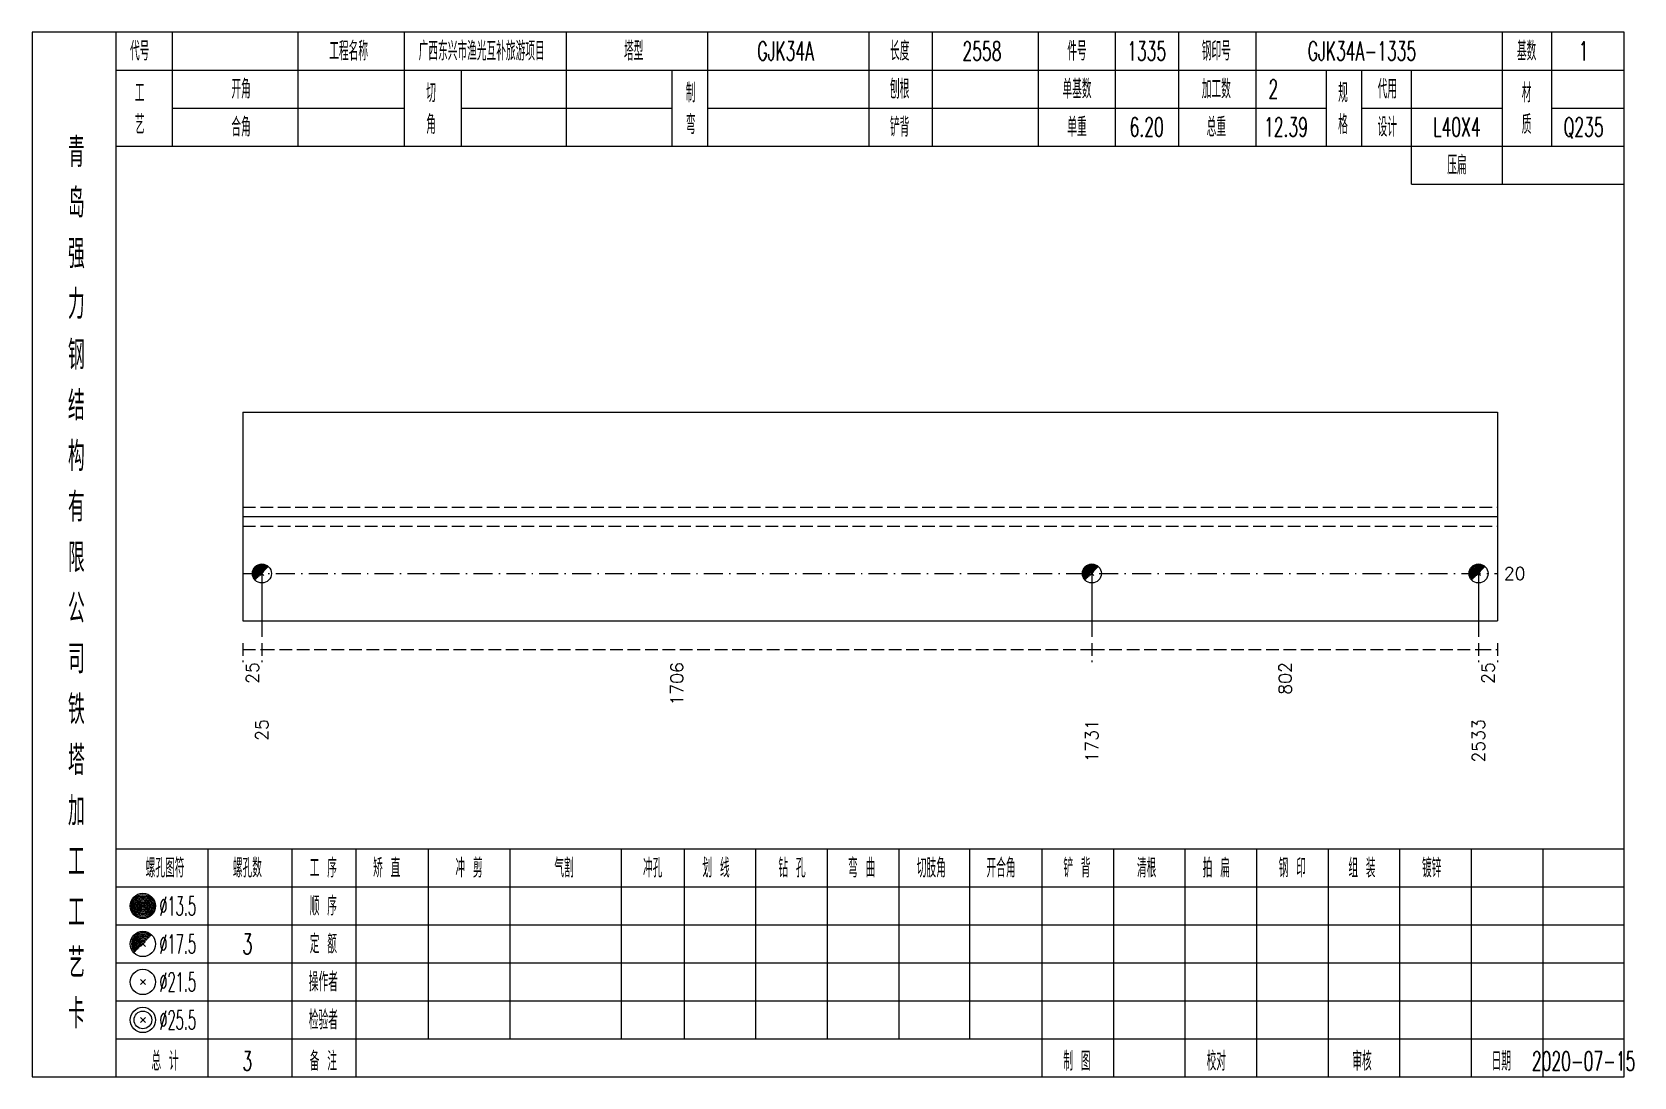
# Model space of a CAD drawing. Extents: x 0 to 2606, y -377 to 6479.
# Drawn here: x 2091.2 to 2344.1, y 350 to 515 of the extents above; entities that cross this region are included whole.
import ezdxf
from ezdxf.enums import TextEntityAlignment as Align

# ---------------------------------------------------------------- set-up
doc = ezdxf.new("R2010")
doc.units = 0
doc.header["$MEASUREMENT"] = 0
doc.linetypes.add('一点画线', pattern=[5.2, 3, -1, 0.2, -1])
doc.linetypes.add('虚线', pattern=[2.75, 2, -0.75])
doc.layers.get('0').update_dxf_attribs({"linetype": 'CONTINUOUS', "lineweight": 25})
doc.layers.add('1', color=7, linetype='CONTINUOUS', lineweight=25)
doc.layers.add('4', color=7, linetype='CONTINUOUS', lineweight=25)
doc.styles.get("Standard").update_dxf_attribs({"font": 'simplex.shx', "width": 0.7, "height": 3, "bigfont": 'gbhzfs.shx'})

msp = doc.modelspace()

# ---------------------------------------------------------------- texts
at = {"color": 7, "linetype": 'Continuous', "lineweight": 13}
msp.add_text('20', height=2, dxfattribs=at).set_placement((2323.6, 429.5), align=Align.MIDDLE_LEFT)
at = {"color": 8, "linetype": 'Continuous', "lineweight": 9}
for s, p in [('25', (2126, 415.5)), ('1706', (2193.03, 415.5)), ('802', (2289.08, 415.5)), ('25', (2321.1, 415.5))]:
    msp.add_text(s, height=2, rotation=90, dxfattribs=at).set_placement(p, align=Align.MIDDLE_RIGHT)
at = {"layer": '1', "color": 7, "linetype": 'Continuous', "lineweight": 13}
for s, p in [('25', (2127.5, 406.5)), ('1731', (2258.55, 406.5)), ('2533', (2319.6, 406.5))]:
    msp.add_text(s, height=2, rotation=90, dxfattribs=at).set_placement(p, align=Align.MIDDLE_RIGHT)
at = {"layer": '4', "color": 1, "linetype": 'Continuous', "lineweight": 13}
for s, height, width, p in [('代号', 3, 0.6, (2108.2, 512)), ('工程名称', 3, 0.6, (2141.2, 512)), ('广西东兴市渔光互补旅游项目', 3, 0.6, (2162.2, 512)), ('塔型', 3, 0.6, (2186.2, 512)), ('GJK34A', 3, 0.6, (2210.2, 512)), ('长度', 3, 0.6, (2228.2, 512)), ('2558', 3, 0.6, (2241.2, 512)), ('件号', 3, 0.6, (2256.2, 512)), ('1335', 3, 0.6, (2267.2, 512)), ('钢印号', 3, 0.6, (2278.2, 512)), ('GJK34A-1335', 3, 0.6, (2301.2, 512)), ('基数', 3, 0.6, (2327.2, 512)), ('1', 3, 0.6, (2336.2, 512)), ('工', 3, 0.6, (2108.2, 505.4)), ('开角', 3, 0.6, (2124.2, 506)), ('切', 3, 0.6, (2154.2, 505.4)), ('制', 3, 0.6, (2195.2, 505.4)), ('刨根', 3, 0.6, (2228.2, 506)), ('单基数', 3, 0.6, (2256.2, 506)), ('加工数', 3, 0.6, (2278.2, 506)), ('2', 3, 0.6, (2287.2, 506)), ('规', 3, 0.6, (2298.2, 505.4)), ('代用', 3, 0.6, (2305.2, 506)), ('材', 3, 0.6, (2327.2, 505.4)), ('艺', 3, 0.6, (2108.2, 500.4)), ('合角', 3, 0.6, (2124.2, 500)), ('角', 3, 0.6, (2154.2, 500.4)), ('弯', 3, 0.6, (2195.2, 500.4)), ('铲背', 3, 0.6, (2228.2, 500)), ('单重', 3, 0.6, (2256.2, 500)), ('6.20', 3, 0.6, (2267.2, 500)), ('总重', 3, 0.6, (2278.2, 500)), ('12.39', 3, 0.6, (2289.2, 500)), ('格', 3, 0.6, (2298.2, 500.4)), ('设计', 3, 0.6, (2305.2, 500)), ('L40X4', 3, 0.6, (2316.2, 500)), ('质', 3, 0.6, (2327.2, 500.4)), ('Q235', 3, 0.6, (2336.2, 500)), ('青', 4.6, 0.8, (2098.2, 496)), ('压扁', 3, 0.6, (2316.2, 494)), ('岛', 4.6, 0.8, (2098.2, 488)), ('强', 4.6, 0.8, (2098.2, 480)), ('力', 4.6, 0.8, (2098.2, 472)), ('钢', 4.6, 0.8, (2098.2, 464)), ('结', 4.6, 0.8, (2098.2, 456)), ('构', 4.6, 0.8, (2098.2, 448)), ('有', 4.6, 0.8, (2098.2, 440)), ('限', 4.6, 0.8, (2098.2, 432)), ('公', 4.6, 0.8, (2098.2, 424)), ('司', 4.6, 0.8, (2098.2, 416)), ('铁', 4.6, 0.8, (2098.2, 408)), ('塔', 4.6, 0.8, (2098.2, 400)), ('加', 4.6, 0.8, (2098.2, 392)), ('工', 4.6, 0.8, (2098.2, 384)), ('螺孔图符', 3, 0.6, (2112.2, 383)), ('螺孔数', 3, 0.6, (2125.2, 383)), ('工 序', 3, 0.6, (2137.2, 383)), ('矫 直', 3, 0.6, (2147.2, 383)), ('冲 剪', 3, 0.6, (2160.2, 383)), ('气割', 3, 0.6, (2175.2, 383)), ('冲孔', 3, 0.6, (2189.2, 383)), ('划 线', 3, 0.6, (2199.2, 383)), ('钻 孔', 3, 0.6, (2211.2, 383)), ('弯 曲', 3, 0.6, (2222.2, 383)), ('切肢角', 3, 0.6, (2233.2, 383)), ('开合角', 3, 0.6, (2244.2, 383)), ('铲 背', 3, 0.6, (2256.2, 383)), ('清根', 3, 0.6, (2267.2, 383)), ('拍 扁', 3, 0.6, (2278.2, 383)), ('钢 印', 3, 0.6, (2290.2, 383)), ('组 装', 3, 0.6, (2301.2, 383)), ('镀锌', 3, 0.6, (2312.2, 383)), ('工', 4.6, 0.8, (2098.2, 376)), ('%%C13.5', 3, 0.5, (2114.2, 377)), ('顺 序', 3, 0.6, (2137.2, 377)), ('%%C17.5', 3, 0.5, (2114.2, 371)), ('3', 3.2, 0.6, (2125.2, 371)), ('定 额', 3, 0.6, (2137.2, 371)), ('艺', 4.6, 0.8, (2098.2, 368)), ('操作者', 3, 0.6, (2137.2, 365)), ('%%C21.5', 3, 0.5, (2114.2, 365)), ('卡', 4.6, 0.8, (2098.2, 360)), ('%%C25.5', 3, 0.5, (2114.2, 359)), ('检验者', 3, 0.6, (2137.2, 359)), ('总 计', 3, 0.6, (2112.2, 352.5)), ('备 注', 3, 0.6, (2137.2, 352.5)), ('制 图', 3, 0.6, (2256.2, 352.5)), ('校对', 3, 0.6, (2278.2, 352.5)), ('审核', 3, 0.6, (2301.2, 352.5)), ('日期', 3, 0.6, (2323.2, 352.5)), ('3', 3, 0.6, (2125.2, 352.5)), ('2020-07-15', 3, 0.6, (2336.2, 352.5))]:
    msp.add_text(s, height=height, dxfattribs=dict(at, width=width)).set_placement(p, align=Align.MIDDLE_CENTER)

# ---------------------------------------------------------------- linework, layer by layer
at = {"color": 7, "linetype": 'Continuous', "lineweight": 18}
for p, q in [((2124.5, 455), (2124.5, 422)), ((2124.5, 455), (2322.6, 455)), ((2322.6, 455), (2322.6, 422)), ((2124.5, 438.5), (2322.6, 438.5))]:
    msp.add_line(p, q, dxfattribs=at)
at = {"color": 1, "linetype": '虚线', "lineweight": 18}
for p, q in [((2124.5, 440), (2322.6, 440)), ((2124.5, 437), (2322.6, 437))]:
    msp.add_line(p, q, dxfattribs=at)
at = {"color": 3, "linetype": '一点画线', "lineweight": 13}
msp.add_line((2124.5, 429.5), (2322.6, 429.5), dxfattribs=at)
at = {"color": 7, "linetype": 'Continuous', "lineweight": 13}
for p, q in [((2127.5, 429.5), (2127.5, 419.5)), ((2258.55, 429.5), (2258.55, 419.5)), ((2319.6, 429.5), (2319.6, 419.5))]:
    msp.add_line(p, q, dxfattribs=at)
at = {"color": 8, "linetype": '虚线', "lineweight": 9}
for p, q in [((2124.5, 418.5), (2124.5, 415.5)), ((2124.5, 417.5), (2127.5, 417.5)), ((2127.5, 418.5), (2127.5, 415.5)), ((2127.5, 418.5), (2127.5, 415.5)), ((2127.5, 417.5), (2258.55, 417.5)), ((2258.55, 418.5), (2258.55, 415.5)), ((2258.55, 418.5), (2258.55, 415.5)), ((2258.55, 417.5), (2319.6, 417.5)), ((2319.6, 418.5), (2319.6, 415.5)), ((2319.6, 418.5), (2319.6, 415.5)), ((2319.6, 417.5), (2322.6, 417.5)), ((2322.6, 418.5), (2322.6, 415.5))]:
    msp.add_line(p, q, dxfattribs=at)
at = {"layer": '1', "color": 7, "linetype": 'Continuous', "lineweight": 0}
for p, q in [((2127.2, 429.2), (2127.8, 429.8)), ((2127.2, 429.8), (2127.8, 429.2)), ((2258.25, 429.2), (2258.85, 429.8)), ((2258.25, 429.8), (2258.85, 429.2)), ((2319.3, 429.2), (2319.9, 429.8)), ((2319.3, 429.8), (2319.9, 429.2))]:
    msp.add_line(p, q, dxfattribs=at)
at = {"layer": '1', "color": 7, "linetype": 'Continuous', "lineweight": 18}
msp.add_line((2124.5, 422), (2322.6, 422), dxfattribs=at)
at = {"layer": '1', "color": 7, "linetype": 'Continuous', "lineweight": 13}
for centre in [(2127.5, 429.5), (2258.55, 429.5), (2319.6, 429.5)]:
    msp.add_circle(centre, 1.5, dxfattribs=at)
for centre, radius in [((2127.5, 429.5), 1.35), ((2127.5, 429.5), 1.2), ((2127.5, 429.5), 1.05), ((2127.5, 429.5), 0.9), ((2127.5, 429.5), 0.75), ((2127.5, 429.5), 0.6), ((2258.55, 429.5), 1.35), ((2258.55, 429.5), 1.2), ((2258.55, 429.5), 1.05), ((2258.55, 429.5), 0.9), ((2258.55, 429.5), 0.75), ((2258.55, 429.5), 0.6), ((2319.6, 429.5), 1.35), ((2319.6, 429.5), 1.2), ((2319.6, 429.5), 1.05), ((2319.6, 429.5), 0.9), ((2319.6, 429.5), 0.75), ((2319.6, 429.5), 0.6), ((2127.5, 429.5), 0.45), ((2127.5, 429.5), 0.3), ((2127.5, 429.5), 0.15), ((2258.55, 429.5), 0.45), ((2258.55, 429.5), 0.3), ((2258.55, 429.5), 0.15), ((2319.6, 429.5), 0.45), ((2319.6, 429.5), 0.3), ((2319.6, 429.5), 0.15)]:
    msp.add_arc(centre, radius, 45, 225, dxfattribs=at)
at = {"layer": '4', "color": 1, "linetype": 'Continuous', "lineweight": 18}
for p, q in [((2104.5, 350), (2104.5, 515)), ((2113.4, 497), (2113.4, 515)), ((2133.2, 497), (2133.2, 515)), ((2150, 497), (2150, 515)), ((2175.6, 497), (2175.6, 515)), ((2197.9, 497), (2197.9, 515)), ((2223.4, 497), (2223.4, 515)), ((2233.4, 497), (2233.4, 515)), ((2250.1, 497), (2250.1, 515)), ((2262.3, 497), (2262.3, 515)), ((2272.3, 497), (2272.3, 515)), ((2284.5, 497), (2284.5, 515)), ((2323.4, 491), (2323.4, 515)), ((2331.2, 497), (2331.2, 515)), ((2104.5, 509), (2342.6, 509)), ((2159, 497), (2159, 509)), ((2192.3, 497), (2192.3, 509)), ((2295.6, 497), (2295.6, 509)), ((2301.2, 497), (2301.2, 509)), ((2309, 491), (2309, 509)), ((2113.4, 503), (2150, 503)), ((2159, 503), (2192.3, 503)), ((2197.9, 503), (2295.6, 503)), ((2301.2, 503), (2323.4, 503)), ((2331.2, 503), (2342.6, 503)), ((2104.5, 497), (2342.6, 497)), ((2309, 491), (2342.6, 491)), ((2104.5, 386), (2342.6, 386)), ((2119, 350), (2119, 386)), ((2132.3, 350), (2132.3, 386)), ((2142.4, 350), (2142.4, 386)), ((2153.8, 356), (2153.8, 386)), ((2166.7, 356), (2166.7, 386)), ((2184.3, 356), (2184.3, 386)), ((2194.2, 356), (2194.2, 386)), ((2205.5, 356), (2205.5, 386)), ((2216.8, 356), (2216.8, 386)), ((2228.1, 356), (2228.1, 386)), ((2239.3, 356), (2239.3, 386)), ((2250.7, 356), (2250.7, 386)), ((2262, 356), (2262, 386)), ((2273.3, 356), (2273.3, 386)), ((2284.6, 356), (2284.6, 386)), ((2295.9, 356), (2295.9, 386)), ((2307.2, 356), (2307.2, 386)), ((2318.5, 356), (2318.5, 386)), ((2329.8, 356), (2329.8, 386)), ((2104.5, 380), (2342.6, 380)), ((2104.5, 374), (2342.6, 374)), ((2104.5, 368), (2342.6, 368)), ((2104.5, 362), (2342.6, 362)), ((2104.5, 356), (2342.6, 356)), ((2250.7, 350), (2250.7, 356)), ((2262, 350), (2262, 356)), ((2273.3, 350), (2273.3, 356)), ((2284.6, 350), (2284.6, 356)), ((2295.9, 350), (2295.9, 356)), ((2307.2, 350), (2307.2, 356)), ((2318.5, 350), (2318.5, 356)), ((2329.8, 350), (2329.8, 356))]:
    msp.add_line(p, q, dxfattribs=at)
at = {"layer": '4', "color": 7, "linetype": 'Continuous', "lineweight": 13}
for p, q in [((2108.5, 376.8), (2108.9, 377.2)), ((2108.9, 376.8), (2108.5, 377.2)), ((2108.3, 364.6), (2109.1, 365.4)), ((2109.1, 364.6), (2108.3, 365.4)), ((2108.3, 358.6), (2109.1, 359.4)), ((2109.1, 358.6), (2108.3, 359.4))]:
    msp.add_line(p, q, dxfattribs=at)
at = {"layer": '4', "color": 7, "linetype": 'Continuous', "lineweight": 0}
for p, q in [((2108.3, 370.6), (2109.1, 371.4)), ((2108.3, 371.4), (2109.1, 370.6))]:
    msp.add_line(p, q, dxfattribs=at)
at = {"layer": '4', "color": 1, "linetype": 'Continuous', "lineweight": 18}
msp.add_lwpolyline([(2091.2, 515), (2091.2, 350), (2342.6, 350), (2342.6, 515)], close=True, dxfattribs=at)
at = {"layer": '4', "color": 7, "linetype": 'Continuous', "lineweight": 13}
for centre, radius in [((2108.7, 377), 2), ((2108.7, 377), 1.8), ((2108.7, 377), 1.6), ((2108.7, 377), 1.4), ((2108.7, 377), 1.2), ((2108.7, 377), 1), ((2108.7, 377), 0.8), ((2108.7, 377), 0.6), ((2108.7, 377), 0.4), ((2108.7, 377), 0.2), ((2108.7, 371), 2), ((2108.7, 365), 2), ((2108.7, 359), 2), ((2108.7, 359), 1.4)]:
    msp.add_circle(centre, radius, dxfattribs=at)
for radius in [1.8, 1.6, 1.4, 1.2, 1, 0.8, 0.6, 0.4, 0.2]:
    msp.add_arc((2108.7, 371), radius, 45, 225, dxfattribs=at)

msp.set_redraw_order([(e.dxf.handle, doc.entitydb.next_handle()) for e in msp.query("TEXT MTEXT ATTDEF DIMENSION ARC_DIMENSION")])  # texts and dimensions are drawn at this point

doc.saveas('drawing.dxf')
